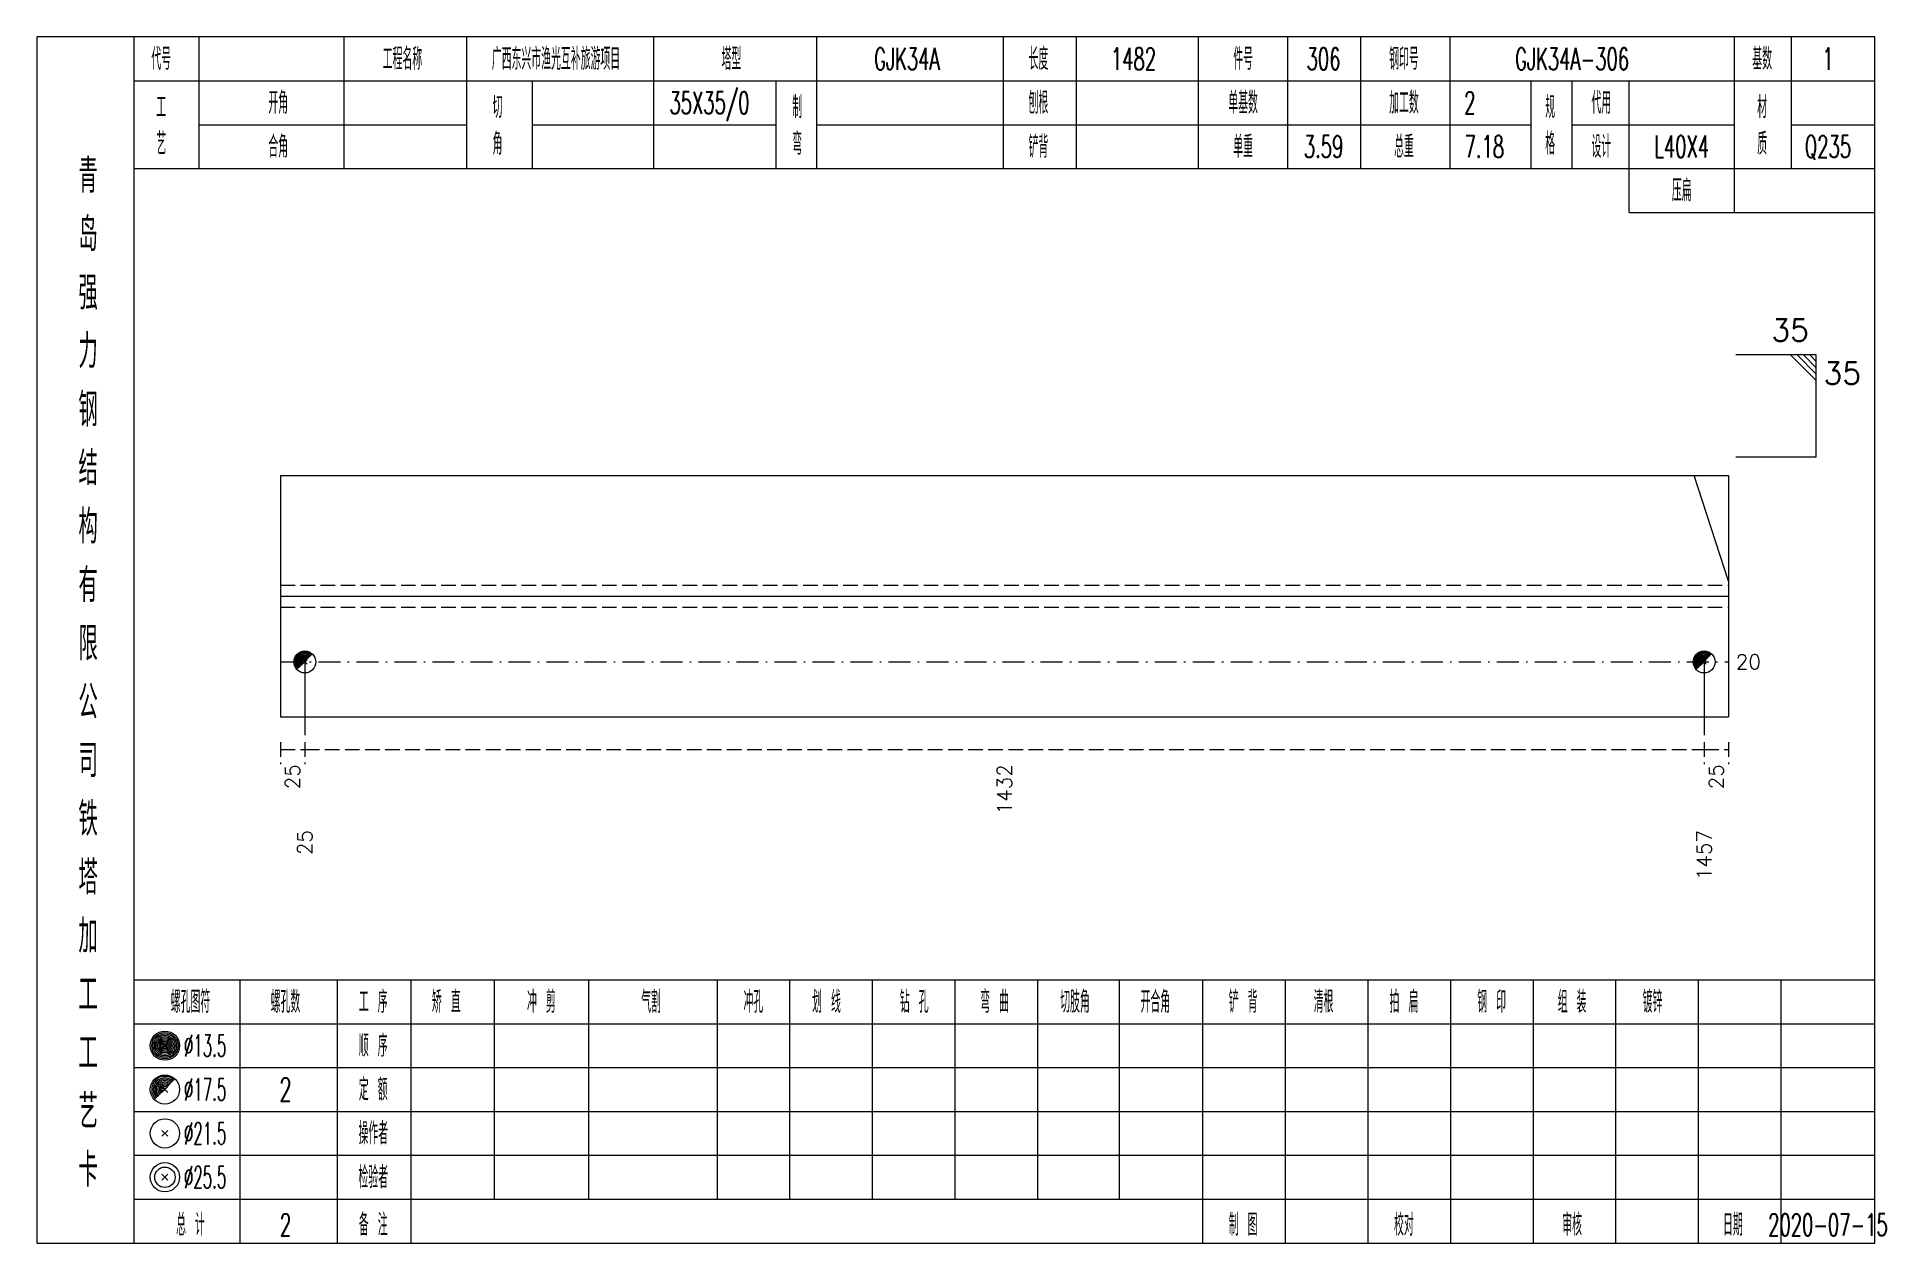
# Model space of a CAD drawing. Extents: x 0 to 2606, y -377 to 6479.
# Drawn here: x 2352.6 to 2605.5, y 5775 to 5940 of the extents above; entities that cross this region are included whole.
import ezdxf
from ezdxf.enums import TextEntityAlignment as Align

# ---------------------------------------------------------------- set-up
doc = ezdxf.new("R2010")
doc.units = 0
doc.header["$MEASUREMENT"] = 0
doc.linetypes.add('一点画线', pattern=[5.2, 3, -1, 0.2, -1])
doc.linetypes.add('虚线', pattern=[2.75, 2, -0.75])
doc.layers.get('0').update_dxf_attribs({"linetype": 'CONTINUOUS', "lineweight": 25})
doc.layers.add('1', color=7, linetype='CONTINUOUS', lineweight=25)
doc.layers.add('4', color=7, linetype='CONTINUOUS', lineweight=25)
doc.styles.get("Standard").update_dxf_attribs({"font": 'simplex.shx', "width": 0.7, "height": 3, "bigfont": 'gbhzfs.shx'})

msp = doc.modelspace()

# ---------------------------------------------------------------- texts
at = {"color": 7, "linetype": 'Continuous', "lineweight": 13}
msp.add_text('35', height=3, dxfattribs=at).set_placement((2595, 5897.5), align=Align.BOTTOM_RIGHT)
msp.add_text('35', height=3, dxfattribs=at).set_placement((2597, 5895.5), align=Align.TOP_LEFT)
msp.add_text('20', height=2, dxfattribs=at).set_placement((2585, 5854.5), align=Align.MIDDLE_LEFT)
at = {"color": 8, "linetype": 'Continuous', "lineweight": 9}
for s, p in [('25', (2387.57, 5840.5)), ('1432', (2484.95, 5840.5)), ('25', (2582.33, 5840.5))]:
    msp.add_text(s, height=2, rotation=90, dxfattribs=at).set_placement(p, align=Align.MIDDLE_RIGHT)
at = {"layer": '1', "color": 7, "linetype": 'Continuous', "lineweight": 13}
for s, p in [('25', (2389.24, 5831.5)), ('1457', (2580.66, 5831.5))]:
    msp.add_text(s, height=2, rotation=90, dxfattribs=at).set_placement(p, align=Align.MIDDLE_RIGHT)
at = {"layer": '4', "color": 1, "linetype": 'Continuous', "lineweight": 13}
for s, height, width, p in [('代号', 3, 0.6, (2369.6, 5937)), ('工程名称', 3, 0.6, (2402.6, 5937)), ('广西东兴市渔光互补旅游项目', 3, 0.6, (2423.6, 5937)), ('塔型', 3, 0.6, (2447.6, 5937)), ('GJK34A', 3, 0.6, (2471.6, 5937)), ('长度', 3, 0.6, (2489.6, 5937)), ('1482', 3, 0.6, (2502.6, 5937)), ('件号', 3, 0.6, (2517.6, 5937)), ('306', 3, 0.6, (2528.6, 5937)), ('钢印号', 3, 0.6, (2539.6, 5937)), ('GJK34A-306', 3, 0.6, (2562.6, 5937)), ('基数', 3, 0.6, (2588.6, 5937)), ('1', 3, 0.6, (2597.6, 5937)), ('工', 3, 0.6, (2369.6, 5930.4)), ('开角', 3, 0.6, (2385.6, 5931)), ('切', 3, 0.6, (2415.6, 5930.4)), ('35X35/0', 3, 0.6, (2444.6, 5931)), ('制', 3, 0.6, (2456.6, 5930.4)), ('刨根', 3, 0.6, (2489.6, 5931)), ('单基数', 3, 0.6, (2517.6, 5931)), ('加工数', 3, 0.6, (2539.6, 5931)), ('2', 3, 0.6, (2548.6, 5931)), ('规', 3, 0.6, (2559.6, 5930.4)), ('代用', 3, 0.6, (2566.6, 5931)), ('材', 3, 0.6, (2588.6, 5930.4)), ('艺', 3, 0.6, (2369.6, 5925.4)), ('合角', 3, 0.6, (2385.6, 5925)), ('角', 3, 0.6, (2415.6, 5925.4)), ('弯', 3, 0.6, (2456.6, 5925.4)), ('铲背', 3, 0.6, (2489.6, 5925)), ('单重', 3, 0.6, (2517.6, 5925)), ('总重', 3, 0.6, (2539.6, 5925)), ('格', 3, 0.6, (2559.6, 5925.4)), ('设计', 3, 0.6, (2566.6, 5925)), ('质', 3, 0.6, (2588.6, 5925.4)), ('3.59', 3, 0.6, (2528.6, 5925)), ('7.18', 3, 0.6, (2550.6, 5925)), ('L40X4', 3, 0.6, (2577.6, 5925)), ('Q235', 3, 0.6, (2597.6, 5925)), ('青', 4.6, 0.8, (2359.6, 5921)), ('压扁', 3, 0.6, (2577.6, 5919)), ('岛', 4.6, 0.8, (2359.6, 5913)), ('强', 4.6, 0.8, (2359.6, 5905)), ('力', 4.6, 0.8, (2359.6, 5897)), ('钢', 4.6, 0.8, (2359.6, 5889)), ('结', 4.6, 0.8, (2359.6, 5881)), ('构', 4.6, 0.8, (2359.6, 5873)), ('有', 4.6, 0.8, (2359.6, 5865)), ('限', 4.6, 0.8, (2359.6, 5857)), ('公', 4.6, 0.8, (2359.6, 5849)), ('司', 4.6, 0.8, (2359.6, 5841)), ('铁', 4.6, 0.8, (2359.6, 5833)), ('塔', 4.6, 0.8, (2359.6, 5825)), ('加', 4.6, 0.8, (2359.6, 5817)), ('工', 4.6, 0.8, (2359.6, 5809)), ('螺孔图符', 3, 0.6, (2373.6, 5808)), ('螺孔数', 3, 0.6, (2386.6, 5808)), ('工 序', 3, 0.6, (2398.6, 5808)), ('矫 直', 3, 0.6, (2408.6, 5808)), ('冲 剪', 3, 0.6, (2421.6, 5808)), ('气割', 3, 0.6, (2436.6, 5808)), ('冲孔', 3, 0.6, (2450.6, 5808)), ('划 线', 3, 0.6, (2460.6, 5808)), ('钻 孔', 3, 0.6, (2472.6, 5808)), ('弯 曲', 3, 0.6, (2483.6, 5808)), ('切肢角', 3, 0.6, (2494.6, 5808)), ('开合角', 3, 0.6, (2505.6, 5808)), ('铲 背', 3, 0.6, (2517.6, 5808)), ('清根', 3, 0.6, (2528.6, 5808)), ('拍 扁', 3, 0.6, (2539.6, 5808)), ('钢 印', 3, 0.6, (2551.6, 5808)), ('组 装', 3, 0.6, (2562.6, 5808)), ('镀锌', 3, 0.6, (2573.6, 5808)), ('工', 4.6, 0.8, (2359.6, 5801)), ('%%C13.5', 3, 0.5, (2375.6, 5802)), ('顺 序', 3, 0.6, (2398.6, 5802)), ('2', 3.2, 0.6, (2386.6, 5796)), ('定 额', 3, 0.6, (2398.6, 5796)), ('艺', 4.6, 0.8, (2359.6, 5793)), ('%%C17.5', 3, 0.5, (2375.6, 5796)), ('%%C21.5', 3, 0.5, (2375.6, 5790)), ('操作者', 3, 0.6, (2398.6, 5790)), ('卡', 4.6, 0.8, (2359.6, 5785)), ('%%C25.5', 3, 0.5, (2375.6, 5784)), ('检验者', 3, 0.6, (2398.6, 5784)), ('总 计', 3, 0.6, (2373.6, 5777.5)), ('2', 3, 0.6, (2386.6, 5777.5)), ('备 注', 3, 0.6, (2398.6, 5777.5)), ('制 图', 3, 0.6, (2517.6, 5777.5)), ('校对', 3, 0.6, (2539.6, 5777.5)), ('审核', 3, 0.6, (2562.6, 5777.5)), ('日期', 3, 0.6, (2584.6, 5777.5)), ('2020-07-15', 3, 0.6, (2597.6, 5777.5))]:
    msp.add_text(s, height=height, dxfattribs=dict(at, width=width)).set_placement(p, align=Align.MIDDLE_CENTER)

# ---------------------------------------------------------------- linework, layer by layer
at = {"color": 7, "linetype": 'Continuous', "lineweight": 13}
for p, q in [((2596, 5896.5), (2585, 5896.5)), ((2592.5, 5896.5), (2596, 5893)), ((2593.38, 5896.5), (2596, 5893.88)), ((2594.25, 5896.5), (2596, 5894.75)), ((2595.12, 5896.5), (2596, 5895.62)), ((2596, 5882.5), (2596, 5896.5)), ((2596, 5882.5), (2585, 5882.5)), ((2584, 5865.56), (2579.32, 5880)), ((2389.24, 5854.5), (2389.24, 5844.5)), ((2580.66, 5854.5), (2580.66, 5844.5))]:
    msp.add_line(p, q, dxfattribs=at)
at = {"color": 7, "linetype": 'Continuous', "lineweight": 18}
for p, q in [((2385.9, 5880), (2385.9, 5847)), ((2385.9, 5880), (2584, 5880)), ((2584, 5880), (2584, 5847)), ((2385.9, 5863.5), (2584, 5863.5))]:
    msp.add_line(p, q, dxfattribs=at)
at = {"color": 1, "linetype": '虚线', "lineweight": 18}
for p, q in [((2385.9, 5865), (2584, 5865)), ((2385.9, 5862), (2584, 5862))]:
    msp.add_line(p, q, dxfattribs=at)
at = {"color": 3, "linetype": '一点画线', "lineweight": 13}
msp.add_line((2385.9, 5854.5), (2584, 5854.5), dxfattribs=at)
at = {"color": 8, "linetype": '虚线', "lineweight": 9}
for p, q in [((2385.9, 5843.5), (2385.9, 5840.5)), ((2389.24, 5843.5), (2389.24, 5840.5)), ((2389.24, 5843.5), (2389.24, 5840.5)), ((2580.66, 5843.5), (2580.66, 5840.5)), ((2580.66, 5843.5), (2580.66, 5840.5)), ((2584, 5843.5), (2584, 5840.5)), ((2385.9, 5842.5), (2389.24, 5842.5)), ((2389.24, 5842.5), (2580.66, 5842.5)), ((2580.66, 5842.5), (2584, 5842.5))]:
    msp.add_line(p, q, dxfattribs=at)
at = {"layer": '1', "color": 7, "linetype": 'Continuous', "lineweight": 0}
for p, q in [((2388.94, 5854.2), (2389.54, 5854.8)), ((2388.94, 5854.8), (2389.54, 5854.2)), ((2580.36, 5854.2), (2580.96, 5854.8)), ((2580.36, 5854.8), (2580.96, 5854.2))]:
    msp.add_line(p, q, dxfattribs=at)
at = {"layer": '1', "color": 7, "linetype": 'Continuous', "lineweight": 18}
msp.add_line((2385.9, 5847), (2584, 5847), dxfattribs=at)
at = {"layer": '1', "color": 7, "linetype": 'Continuous', "lineweight": 13}
for centre in [(2389.24, 5854.5), (2580.66, 5854.5)]:
    msp.add_circle(centre, 1.5, dxfattribs=at)
for centre, radius in [((2389.24, 5854.5), 1.35), ((2389.24, 5854.5), 1.2), ((2580.66, 5854.5), 1.35), ((2580.66, 5854.5), 1.2), ((2389.24, 5854.5), 1.05), ((2389.24, 5854.5), 0.9), ((2389.24, 5854.5), 0.75), ((2389.24, 5854.5), 0.6), ((2389.24, 5854.5), 0.45), ((2389.24, 5854.5), 0.3), ((2389.24, 5854.5), 0.15), ((2580.66, 5854.5), 1.05), ((2580.66, 5854.5), 0.9), ((2580.66, 5854.5), 0.75), ((2580.66, 5854.5), 0.6), ((2580.66, 5854.5), 0.45), ((2580.66, 5854.5), 0.3), ((2580.66, 5854.5), 0.15)]:
    msp.add_arc(centre, radius, 45, 225, dxfattribs=at)
at = {"layer": '4', "color": 1, "linetype": 'Continuous', "lineweight": 18}
for p, q in [((2365.9, 5775), (2365.9, 5940)), ((2374.8, 5922), (2374.8, 5940)), ((2394.6, 5922), (2394.6, 5940)), ((2411.4, 5922), (2411.4, 5940)), ((2437, 5922), (2437, 5940)), ((2459.3, 5922), (2459.3, 5940)), ((2484.8, 5922), (2484.8, 5940)), ((2494.8, 5922), (2494.8, 5940)), ((2511.5, 5922), (2511.5, 5940)), ((2523.7, 5922), (2523.7, 5940)), ((2533.7, 5922), (2533.7, 5940)), ((2545.9, 5922), (2545.9, 5940)), ((2584.8, 5916), (2584.8, 5940)), ((2592.6, 5922), (2592.6, 5940)), ((2365.9, 5934), (2604, 5934)), ((2420.4, 5922), (2420.4, 5934)), ((2453.7, 5922), (2453.7, 5934)), ((2557, 5922), (2557, 5934)), ((2562.6, 5922), (2562.6, 5934)), ((2570.4, 5916), (2570.4, 5934)), ((2374.8, 5928), (2411.4, 5928)), ((2420.4, 5928), (2453.7, 5928)), ((2459.3, 5928), (2557, 5928)), ((2562.6, 5928), (2584.8, 5928)), ((2592.6, 5928), (2604, 5928)), ((2365.9, 5922), (2604, 5922)), ((2570.4, 5916), (2604, 5916)), ((2365.9, 5811), (2604, 5811)), ((2380.4, 5775), (2380.4, 5811)), ((2393.7, 5775), (2393.7, 5811)), ((2403.8, 5775), (2403.8, 5811)), ((2415.2, 5781), (2415.2, 5811)), ((2428.1, 5781), (2428.1, 5811)), ((2445.7, 5781), (2445.7, 5811)), ((2455.6, 5781), (2455.6, 5811)), ((2466.9, 5781), (2466.9, 5811)), ((2478.2, 5781), (2478.2, 5811)), ((2489.5, 5781), (2489.5, 5811)), ((2500.7, 5781), (2500.7, 5811)), ((2512.1, 5781), (2512.1, 5811)), ((2523.4, 5781), (2523.4, 5811)), ((2534.7, 5781), (2534.7, 5811)), ((2546, 5781), (2546, 5811)), ((2557.3, 5781), (2557.3, 5811)), ((2568.6, 5781), (2568.6, 5811)), ((2579.9, 5781), (2579.9, 5811)), ((2591.2, 5781), (2591.2, 5811)), ((2365.9, 5805), (2604, 5805)), ((2365.9, 5799), (2604, 5799)), ((2365.9, 5793), (2604, 5793)), ((2365.9, 5787), (2604, 5787)), ((2365.9, 5781), (2604, 5781)), ((2512.1, 5775), (2512.1, 5781)), ((2523.4, 5775), (2523.4, 5781)), ((2534.7, 5775), (2534.7, 5781)), ((2546, 5775), (2546, 5781)), ((2557.3, 5775), (2557.3, 5781)), ((2568.6, 5775), (2568.6, 5781)), ((2579.9, 5775), (2579.9, 5781)), ((2591.2, 5775), (2591.2, 5781))]:
    msp.add_line(p, q, dxfattribs=at)
at = {"layer": '4', "color": 7, "linetype": 'Continuous', "lineweight": 13}
for p, q in [((2369.9, 5801.8), (2370.3, 5802.2)), ((2370.3, 5801.8), (2369.9, 5802.2)), ((2369.7, 5789.6), (2370.5, 5790.4)), ((2370.5, 5789.6), (2369.7, 5790.4)), ((2369.7, 5783.6), (2370.5, 5784.4)), ((2370.5, 5783.6), (2369.7, 5784.4))]:
    msp.add_line(p, q, dxfattribs=at)
at = {"layer": '4', "color": 7, "linetype": 'Continuous', "lineweight": 0}
for p, q in [((2369.7, 5795.6), (2370.5, 5796.4)), ((2369.7, 5796.4), (2370.5, 5795.6))]:
    msp.add_line(p, q, dxfattribs=at)
at = {"layer": '4', "color": 1, "linetype": 'Continuous', "lineweight": 18}
msp.add_lwpolyline([(2352.6, 5940), (2352.6, 5775), (2604, 5775), (2604, 5940)], close=True, dxfattribs=at)
at = {"layer": '4', "color": 7, "linetype": 'Continuous', "lineweight": 13}
for centre, radius in [((2370.1, 5802), 2), ((2370.1, 5802), 1.8), ((2370.1, 5802), 1.6), ((2370.1, 5802), 1.4), ((2370.1, 5802), 1.2), ((2370.1, 5802), 1), ((2370.1, 5802), 0.8), ((2370.1, 5802), 0.6), ((2370.1, 5802), 0.4), ((2370.1, 5802), 0.2), ((2370.1, 5796), 2), ((2370.1, 5790), 2), ((2370.1, 5784), 2), ((2370.1, 5784), 1.4)]:
    msp.add_circle(centre, radius, dxfattribs=at)
for radius in [1.8, 1.6, 1.4, 1.2, 1, 0.8, 0.6, 0.4, 0.2]:
    msp.add_arc((2370.1, 5796), radius, 45, 225, dxfattribs=at)

msp.set_redraw_order([(e.dxf.handle, doc.entitydb.next_handle()) for e in msp.query("TEXT MTEXT ATTDEF DIMENSION ARC_DIMENSION")])  # texts and dimensions are drawn at this point

doc.saveas('drawing.dxf')
